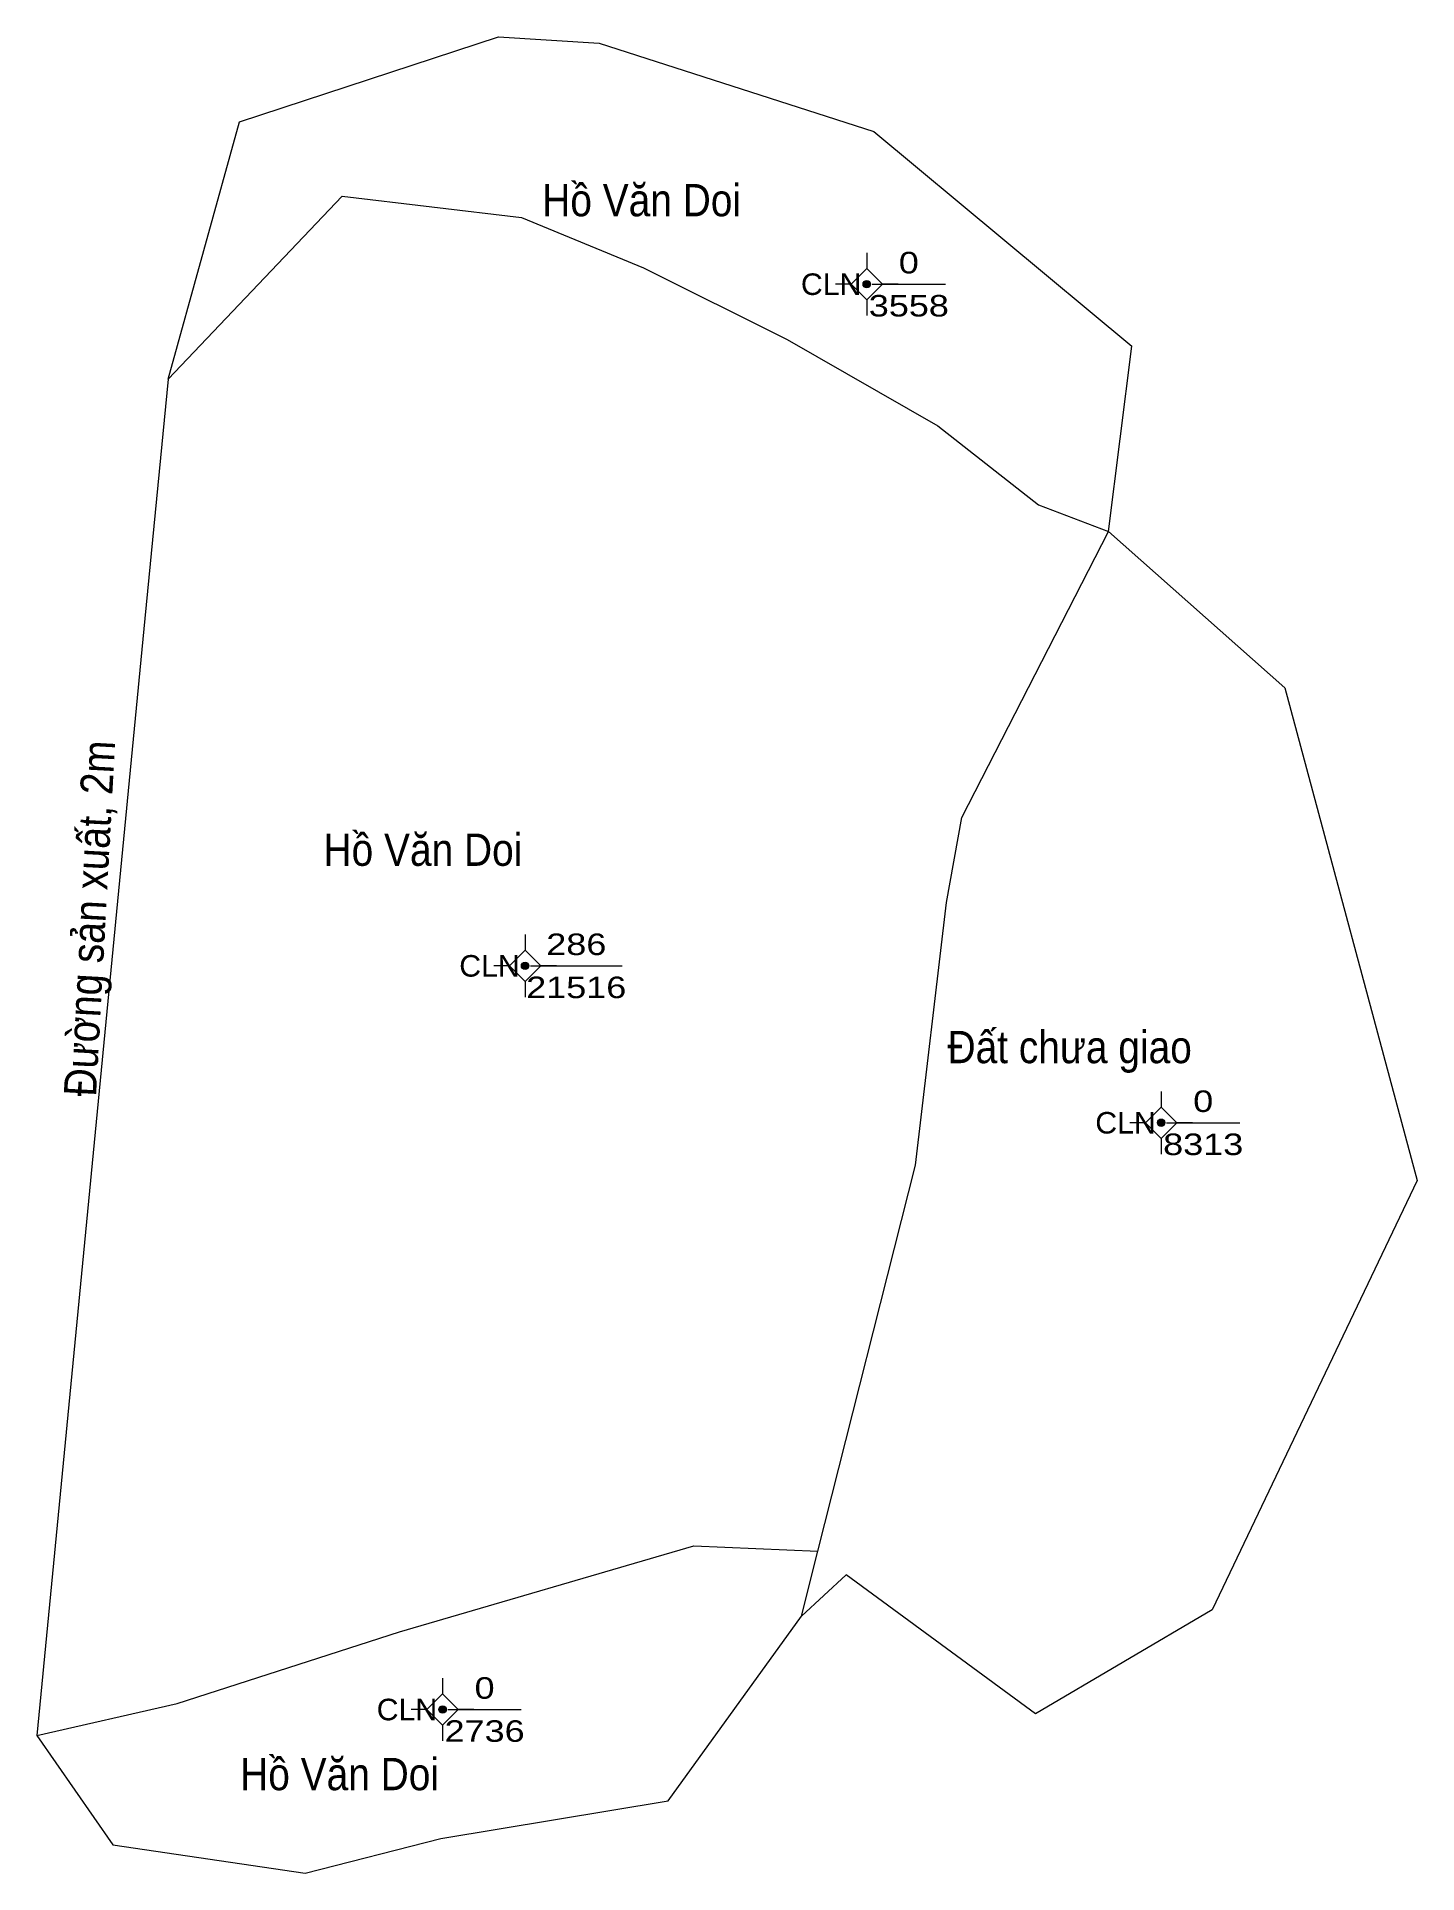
# Model space of a CAD drawing. Header units: metres. Extents: x 533583 to 536838, y 1846187 to 1847725.
# Drawn here: x 535036.4 to 535228.8, y 1847469.4 to 1847725.2 of the extents above; entities that cross this region are included whole.
import ezdxf
from ezdxf.enums import TextEntityAlignment as Align

# ---------------------------------------------------------------- set-up
doc = ezdxf.new("R2010")
doc.units = ezdxf.units.M
doc.header["$LTSCALE"] = 1.2
for name, color, linetype, lineweight in [('11', 7, 'Continuous', 13), ('13', 7, 'Continuous', 13), ('6', 7, 'Continuous', 13)]:
    doc.layers.add(name, color=color, linetype=linetype, lineweight=lineweight)
doc.layers.add('2', color=7, linetype='Continuous')

msp = doc.modelspace()

# ---------------------------------------------------------------- texts
at = {"layer": '13', "width": 1.25}
for s, p in [('0', (535157.945, 1847692.22)), ('3558', (535157.945, 1847686.22)), ('286', (535111.62, 1847597.27)), ('21516', (535111.61, 1847591.27)), ('0', (535198.955, 1847575.41)), ('8313', (535198.955, 1847569.41)), ('0', (535098.845, 1847493.68)), ('2736', (535098.845, 1847487.68))]:
    msp.add_text(s, height=3, dxfattribs=at).set_placement(p, align=Align.CENTER)
at = {"layer": '13', "width": 1.05}
for p in [(535151.34, 1847689.22), (535103.74, 1847594.27), (535192.35, 1847572.41), (535092.24, 1847490.68)]:
    msp.add_text('CLN', height=3, dxfattribs=at).set_placement(p, align=Align.RIGHT)
at = {"layer": '2', "width": 0.9}
for s, p in [('Hồ Văn Doi', (535120.725, 1847700.18)), ('Hồ Văn Doi', (535090.255, 1847609.7)), ('Đất chưa giao', (535180.355, 1847582.21)), ('Hồ Văn Doi', (535078.645, 1847480.94))]:
    msp.add_text(s, height=4.5, dxfattribs=at).set_placement(p, align=Align.CENTER)
msp.add_text('Đường sản xuất, 2m', height=4.5, rotation=86.908, dxfattribs=at).set_placement((535046.044, 1847602.259), align=Align.CENTER)

# ---------------------------------------------------------------- hatches: boundary and pattern name
at = {"layer": '11'}
for points in [[(535152.614, 1847690.72, 1), (535151.564, 1847690.72, 1)], [(535105.014, 1847595.77, 1), (535103.964, 1847595.77, 1)], [(535193.624, 1847573.91, 1), (535192.574, 1847573.91, 1)], [(535093.514, 1847492.18, 1), (535092.464, 1847492.18, 1)]]:
    msp.add_hatch(color=256, dxfattribs=at).paths.add_polyline_path(points)

# ---------------------------------------------------------------- linework, layer by layer
for p, q in [((535152.09, 1847695.1), (535152.09, 1847692.91)), ((535149.9, 1847690.72), (535147.72, 1847690.72)), ((535156.46, 1847690.72), (535154.28, 1847690.72)), ((535152.09, 1847688.53), (535152.09, 1847686.34)), ((535104.49, 1847600.14), (535104.49, 1847597.96)), ((535102.3, 1847595.77), (535100.12, 1847595.77)), ((535104.49, 1847593.58), (535104.49, 1847591.4)), ((535108.86, 1847595.77), (535106.68, 1847595.77)), ((535193.1, 1847578.28), (535193.1, 1847576.1)), ((535190.91, 1847573.91), (535188.72, 1847573.91)), ((535197.48, 1847573.91), (535195.29, 1847573.91)), ((535193.1, 1847571.72), (535193.1, 1847569.54)), ((535092.99, 1847496.56), (535092.99, 1847494.37)), ((535090.8, 1847492.18), (535088.62, 1847492.18)), ((535097.36, 1847492.18), (535095.18, 1847492.18)), ((535092.99, 1847489.99), (535092.99, 1847487.8))]:
    msp.add_line(p, q, dxfattribs=at)
for points in [[(535152.09, 1847692.91), (535149.9, 1847690.72), (535152.09, 1847688.53), (535154.28, 1847690.72)], [(535104.49, 1847597.96), (535102.3, 1847595.77), (535104.49, 1847593.58), (535106.68, 1847595.77)], [(535193.1, 1847576.1), (535190.91, 1847573.91), (535193.1, 1847571.72), (535195.29, 1847573.91)], [(535092.99, 1847494.37), (535090.8, 1847492.18), (535092.99, 1847489.99), (535095.18, 1847492.18)]]:
    msp.add_lwpolyline(points, close=True, dxfattribs=at)
for centre in [(535152.089, 1847690.72), (535104.489, 1847595.77), (535193.099, 1847573.91), (535092.989, 1847492.18)]:
    msp.add_circle(centre, 0.525, dxfattribs=at)
at = {"layer": '13'}
for p, q in [((535152.84, 1847690.72), (535163.04, 1847690.72)), ((535105.24, 1847595.77), (535117.99, 1847595.77)), ((535193.85, 1847573.91), (535204.05, 1847573.91)), ((535093.74, 1847492.18), (535103.94, 1847492.18))]:
    msp.add_line(p, q, dxfattribs=at)
at = {"layer": '6'}
for p, q in [((535185.78, 1847656.26), (535189.01, 1847682.09)), ((535142.98, 1847505.2), (535145.27, 1847514.23))]:
    msp.add_line(p, q, dxfattribs=at)
for points in [[(535054.75, 1847677.47), (535064.72, 1847713.32), (535100.76, 1847725.19), (535114.82, 1847724.31), (535153.06, 1847712), (535189.01, 1847682.09)], [(535054.75, 1847677.47), (535079, 1847703), (535104, 1847700), (535121, 1847693), (535141, 1847683), (535162, 1847671), (535176, 1847660), (535185.78, 1847656.26)], [(535054.75, 1847677.47), (535051.52, 1847644.17), (535036.45, 1847488.55)], [(535185.78, 1847656.26), (535210.32, 1847634.49), (535228.78, 1847565.89), (535200.22, 1847506.08), (535175.6, 1847491.57), (535149.23, 1847510.92), (535142.98, 1847505.2)], [(535145.27, 1847514.23), (535158.89, 1847568.01), (535163.19, 1847604.6), (535165.34, 1847616.44), (535185.78, 1847656.26)], [(535036.45, 1847488.55), (535056, 1847493), (535087, 1847503), (535128, 1847515), (535145.27, 1847514.23)], [(535036.45, 1847488.55), (535047.05, 1847473.32), (535073.86, 1847469.37), (535092.76, 1847474.2), (535124.4, 1847479.48), (535142.98, 1847505.2)]]:
    msp.add_lwpolyline(points, dxfattribs=at)

msp.set_redraw_order([(e.dxf.handle, doc.entitydb.next_handle()) for e in msp.query("TEXT MTEXT ATTDEF DIMENSION ARC_DIMENSION")])  # texts and dimensions are drawn at this point

doc.saveas('drawing.dxf')
